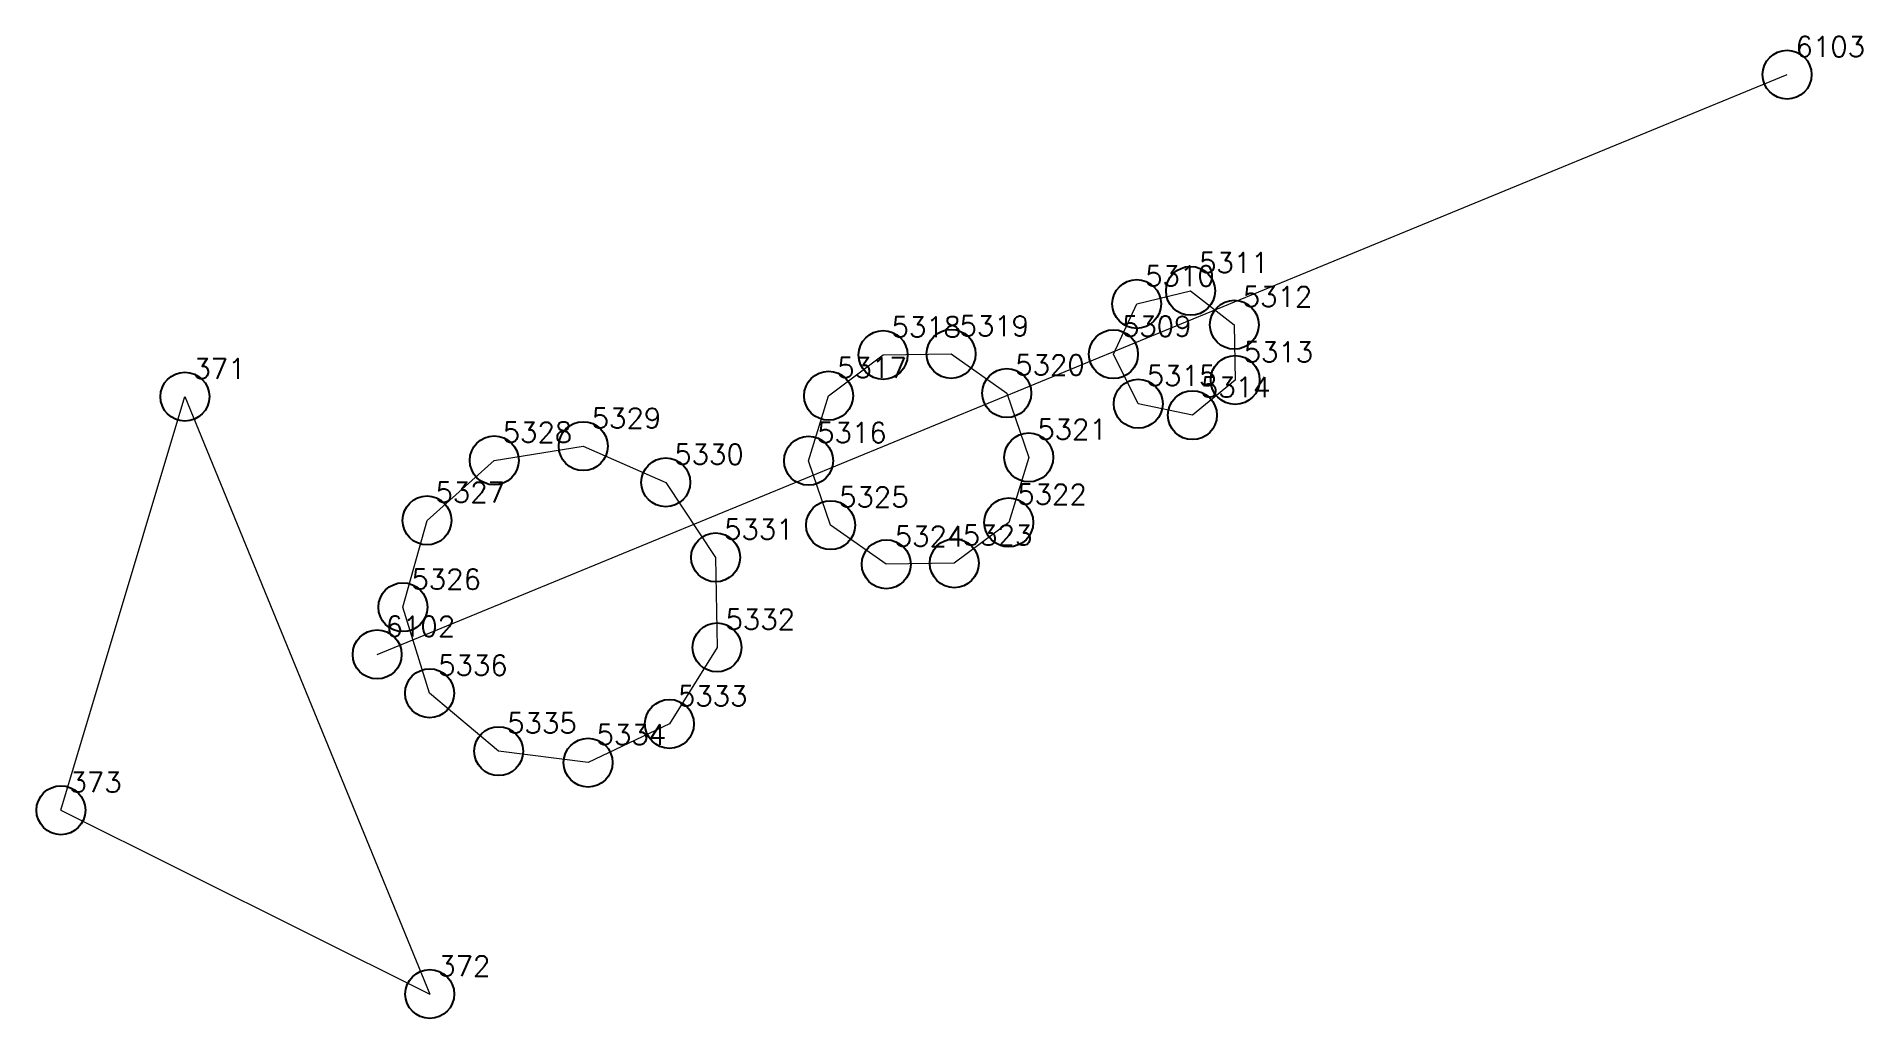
# Model space of a CAD drawing. Extents: x 1391501 to 1398271, y 354915 to 360782.
# Drawn here: x 1391616.28 to 1391644.26, y 355667.08 to 355682.13 of the extents above; entities that cross this region are included whole.
import ezdxf

# ---------------------------------------------------------------- set-up
doc = ezdxf.new("R2010")
doc.units = 0
doc.header["$PDMODE"] = 33
doc.header["$PDSIZE"] = 0.75
doc.layers.add('12 - ценные элементы визуального восприятия территории', color=7, linetype='Continuous')
doc.styles.get("Standard").update_dxf_attribs({"font": 'simplex.shx'})

msp = doc.modelspace()

# ---------------------------------------------------------------- texts
at = {"color": 7}
for s, p in [('5311', (1391634.094, 355678.509)), ('5310', (1391633.269, 355678.307)), ('5312', (1391634.765, 355677.99)), ('5318', (1391629.383, 355677.526)), ('5319', (1391630.425, 355677.542)), ('5309', (1391632.913, 355677.537)), ('5313', (1391634.778, 355677.141)), ('5317', (1391628.549, 355676.9)), ('5320', (1391631.278, 355676.942)), ('5315', (1391633.293, 355676.778)), ('5314', (1391634.123, 355676.602)), ('5328', (1391623.424, 355675.91)), ('5329', (1391624.788, 355676.127)), ('5316', (1391628.242, 355675.903)), ('5321', (1391631.616, 355675.955)), ('5330', (1391626.053, 355675.573)), ('5327', (1391622.394, 355674.989)), ('5325', (1391628.579, 355674.917)), ('5322', (1391631.309, 355674.959)), ('5331', (1391626.817, 355674.422)), ('5324', (1391629.432, 355674.317)), ('5323', (1391630.474, 355674.333)), ('5326', (1391622.025, 355673.658)), ('5332', (1391626.838, 355673.041)), ('5336', (1391622.435, 355672.339)), ('5333', (1391626.109, 355671.868)), ('5335', (1391623.492, 355671.451)), ('5334', (1391624.862, 355671.275))]:
    msp.add_text(s, height=0.3111, dxfattribs=at).set_placement(p)
at = {"layer": '12 - ценные элементы визуального восприятия территории', "color": 7}
for s, p in [('6103', (1391643.235, 355681.823)), ('371', (1391618.684, 355676.886)), ('6102', (1391621.63, 355672.935)), ('373', (1391616.786, 355670.546)), ('372', (1391622.436, 355667.727))]:
    msp.add_text(s, height=0.3111, dxfattribs=at).set_placement(p)

# ---------------------------------------------------------------- linework, layer by layer
for p in [(1391633.965, 355678.234), (1391633.14, 355678.033), (1391634.636, 355677.715), (1391629.254, 355677.251), (1391630.296, 355677.267), (1391632.784, 355677.263), (1391631.149, 355676.667), (1391634.649, 355676.867), (1391628.419, 355676.626), (1391633.164, 355676.504), (1391633.994, 355676.328), (1391624.659, 355675.853), (1391623.295, 355675.635), (1391628.112, 355675.629), (1391631.486, 355675.681), (1391625.924, 355675.298), (1391622.265, 355674.715), (1391628.45, 355674.642), (1391631.179, 355674.684), (1391626.688, 355674.148), (1391629.303, 355674.042), (1391630.345, 355674.058), (1391621.896, 355673.384), (1391626.709, 355672.767), (1391622.305, 355672.065), (1391625.98, 355671.594), (1391623.363, 355671.177), (1391624.733, 355671.001)]:
    msp.add_point(p)
at = {"layer": '12 - ценные элементы визуального восприятия территории', "color": 7, "lineweight": 20}
for points in [[(1391621.501, 355672.66), (1391643.106, 355681.549)], [(1391616.656, 355670.271), (1391618.555, 355676.612)], [(1391616.656, 355670.271), (1391618.555, 355676.612)], [(1391618.555, 355676.612), (1391622.307, 355667.453)], [(1391616.656, 355670.271), (1391622.307, 355667.453)]]:
    msp.add_lwpolyline(points, dxfattribs=at)
for points in [[(1391632.784, 355677.263), (1391633.14, 355678.033), (1391633.965, 355678.234), (1391634.636, 355677.715), (1391634.649, 355676.867), (1391633.994, 355676.328), (1391633.164, 355676.504), (1391632.784, 355677.263)], [(1391628.112, 355675.629), (1391628.419, 355676.626), (1391629.254, 355677.251), (1391630.296, 355677.267), (1391631.149, 355676.667), (1391631.486, 355675.681), (1391631.179, 355674.684), (1391630.345, 355674.058), (1391629.303, 355674.042), (1391628.45, 355674.642), (1391628.112, 355675.629)], [(1391621.896, 355673.384), (1391622.265, 355674.715), (1391623.295, 355675.635), (1391624.659, 355675.853), (1391625.924, 355675.298), (1391626.688, 355674.148), (1391626.709, 355672.767), (1391625.98, 355671.594), (1391624.733, 355671.001), (1391623.363, 355671.177), (1391622.305, 355672.065), (1391621.896, 355673.384)]]:
    msp.add_lwpolyline(points, close=True, dxfattribs=at)
at = {"layer": '12 - ценные элементы визуального восприятия территории'}
for p in [(1391643.106, 355681.549), (1391618.555, 355676.612), (1391621.501, 355672.66), (1391616.656, 355670.271), (1391622.307, 355667.453)]:
    msp.add_point(p, dxfattribs=at)

msp.set_redraw_order([(e.dxf.handle, doc.entitydb.next_handle()) for e in msp.query("TEXT MTEXT ATTDEF DIMENSION ARC_DIMENSION")])  # texts and dimensions are drawn at this point

doc.saveas('drawing.dxf')
